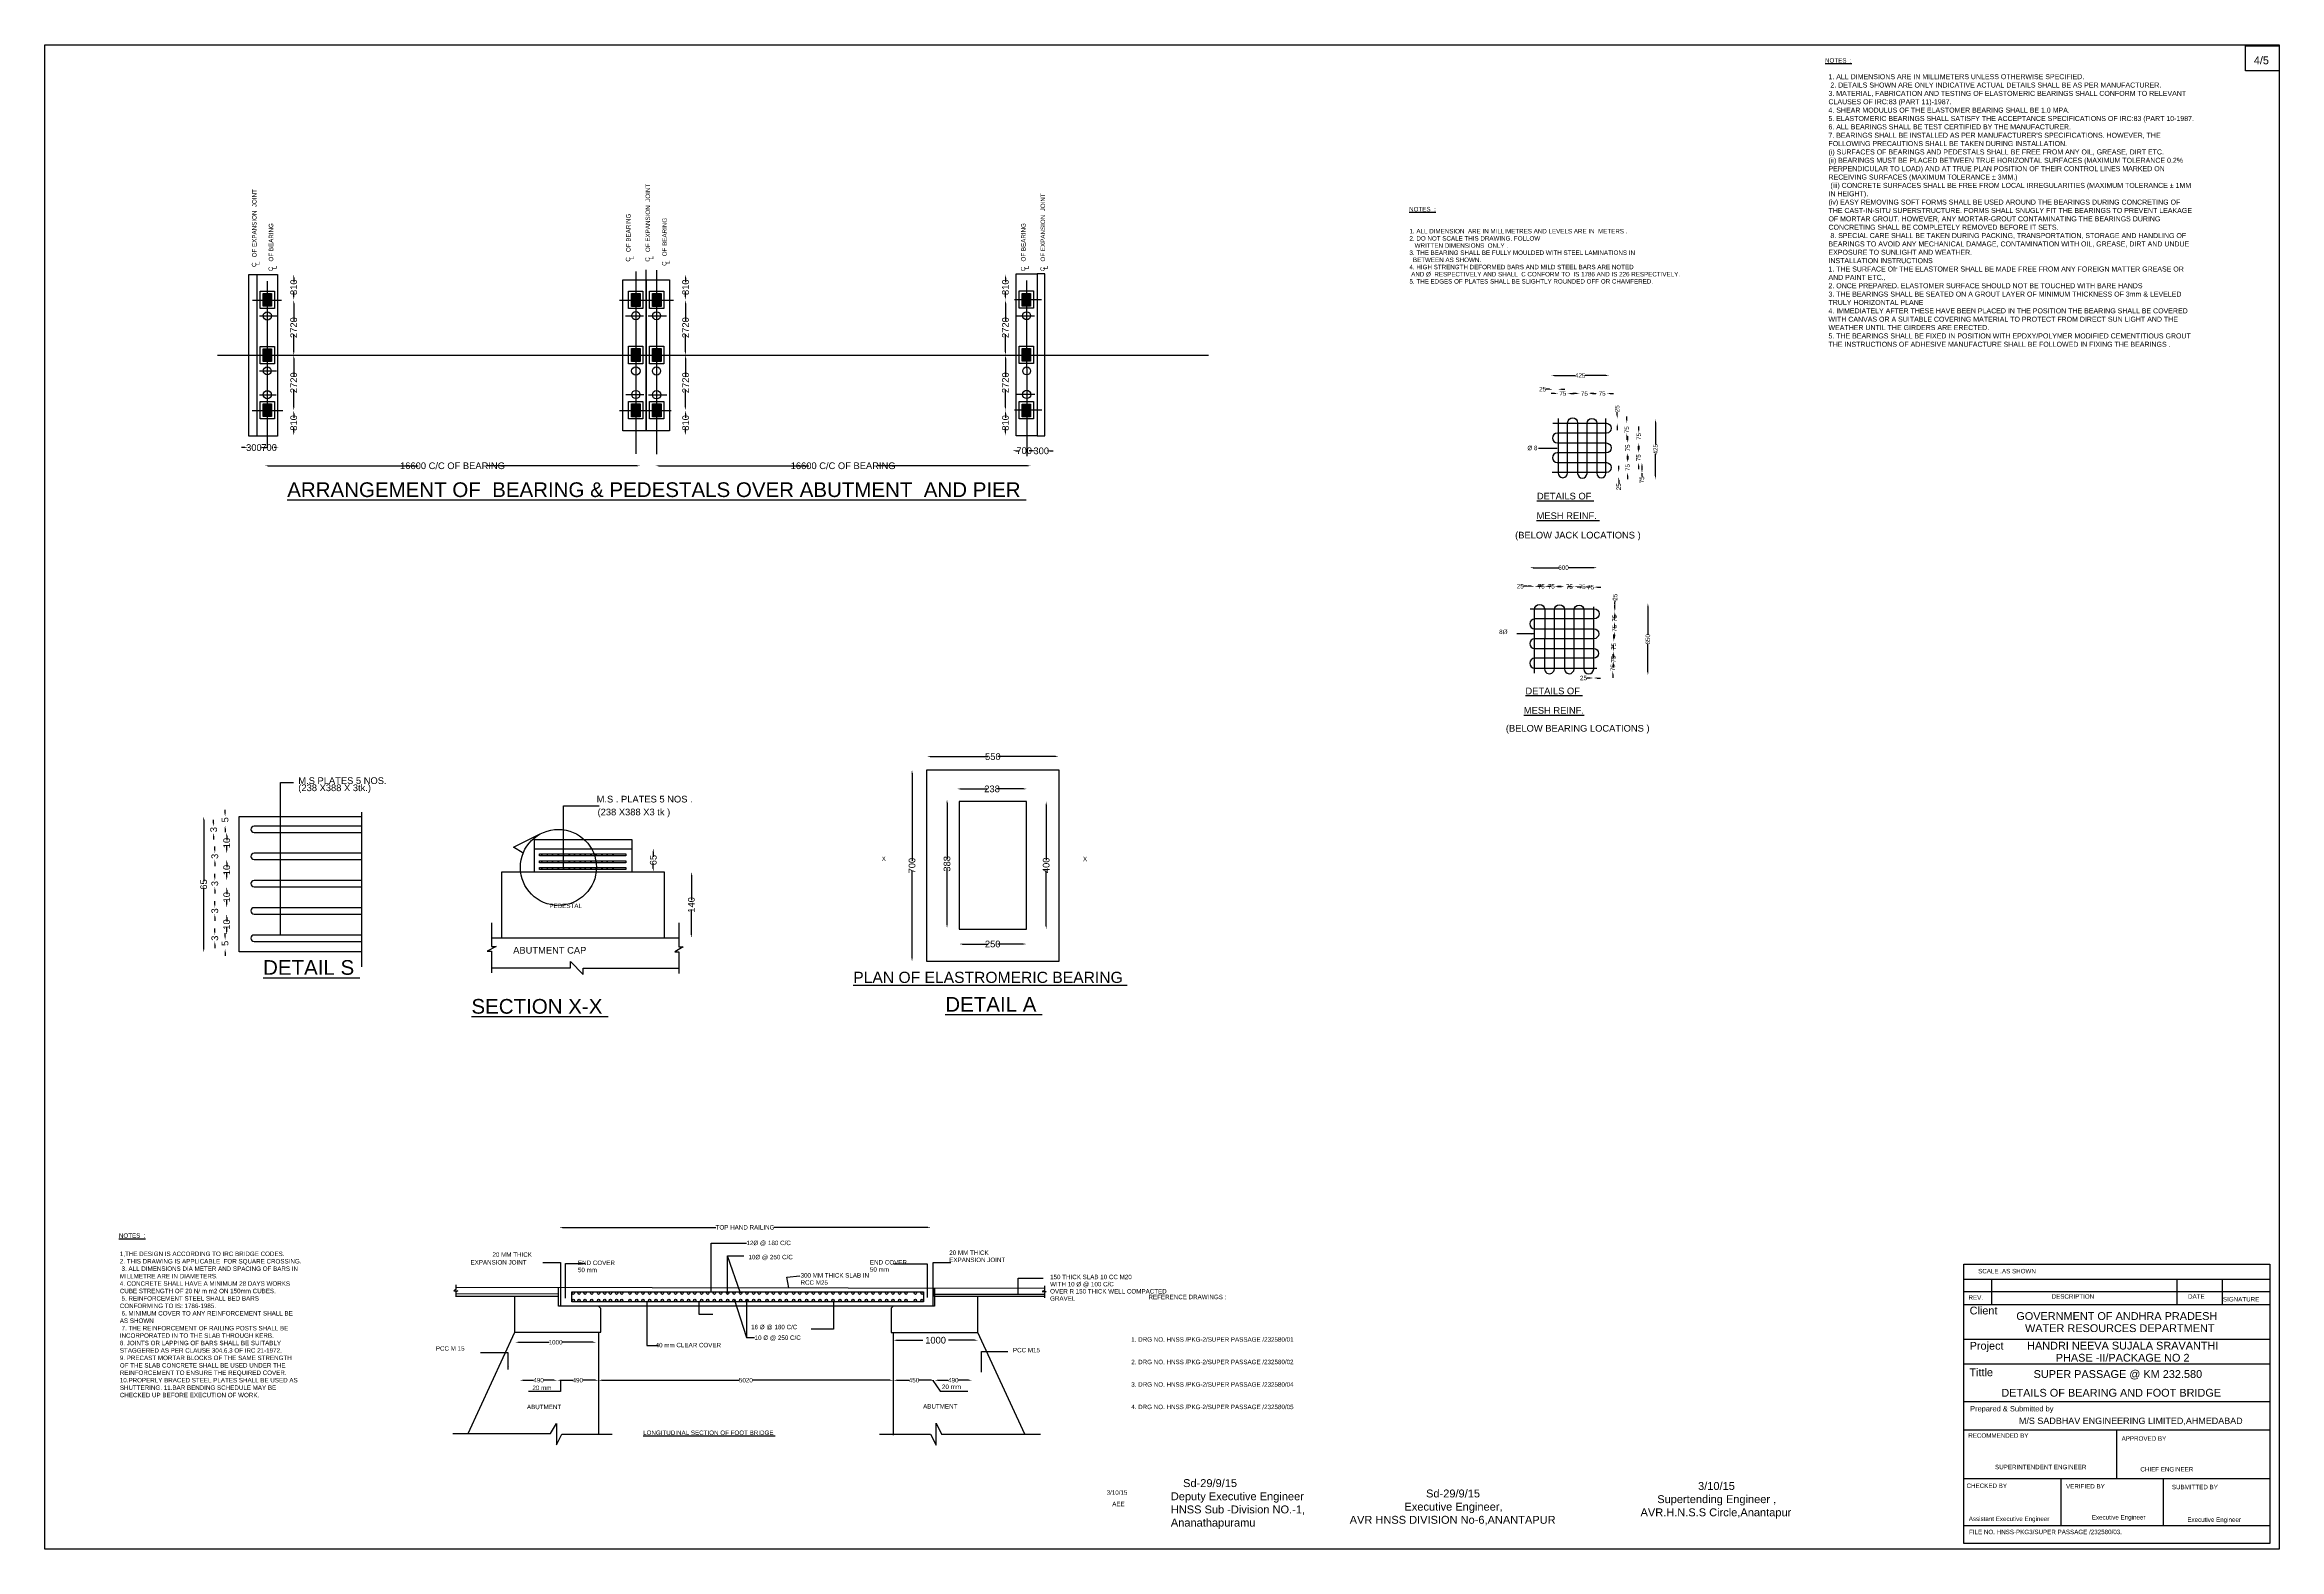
# Model space of a CAD drawing. Header units: millimetres. Extents: x 5124 to 7169762, y 2311 to 29176542.
# Drawn here: x 7069497 to 7169762, y 29109056 to 29176542 of the extents above.
import ezdxf

# ---------------------------------------------------------------- set-up
doc = ezdxf.new("R2010")
doc.units = ezdxf.units.MM
doc.header["$MEASUREMENT"] = 0
doc.layers.add('DIMENSION', color=2, linetype='Continuous')
doc.layers.add('TEXT', color=7, linetype='Continuous')
doc.styles.get("Standard").update_dxf_attribs({"font": 'arial.ttf', "height": 400})
doc.dimstyles.get("Standard").update_dxf_attribs({"dimtxt": 200, "dimasz": 150, "dimexe": 0.18, "dimexo": 0.0625, "dimgap": 0.09, "dimtad": 0, "dimdec": 0, "dimzin": 0, "dimdsep": 46, "dimtxsty": 'Standard', "dimcen": 0.09, "dimse1": 1, "dimse2": 1, "dimadec": 0, "dimazin": 0, "dimtfac": 1, "dimtdec": 0, "dimtofl": 0, "dimtmove": 0, "dimatfit": 3, "dimfxl": 0, "dimtolj": 1, "dimtzin": 0, "dimarcsym": 0})

msp = doc.modelspace()

# ---------------------------------------------------------------- hatches: boundary and pattern name
at = {"layer": 'DIMENSION'}
h = msp.add_hatch(dxfattribs=at)
h.set_pattern_fill('ANSI31', color=0, scale=250, style=0)
h.paths.add_polyline_path([(7079304, 29165379), (7079674, 29165379), (7079674, 29164808), (7079304, 29164808)])
h = msp.add_hatch(dxfattribs=at)
h.set_pattern_fill('ANSI31', color=0, scale=250, style=0)
h.paths.add_polyline_path([(7095832, 29165387), (7096213, 29165387), (7096213, 29164801), (7095832, 29164801)])
h = msp.add_hatch(dxfattribs=at)
h.set_pattern_fill('ANSI31', color=0, scale=250, style=0)
h.set_pattern_definition([(45, (944.883, 0), (-22.097086912, 22.097086912), [])])
h.paths.add_polyline_path([(7096776, 29165387), (7097157, 29165387), (7097157, 29164801), (7096776, 29164801)])
h = msp.add_hatch(dxfattribs=at)
h.set_pattern_fill('ANSI31', color=0, scale=250, style=0)
h.paths.add_polyline_path([(7113362, 29165389), (7113734, 29165389), (7113734, 29164818), (7113362, 29164818)])
h = msp.add_hatch(dxfattribs=at)
h.set_pattern_fill('ANSI31', color=0, scale=250, style=0)
h.set_pattern_definition([(45, (0, -2473.87), (-22.097086912, 22.097086912), [])])
h.paths.add_polyline_path([(7079304, 29162905), (7079674, 29162905), (7079674, 29162335), (7079304, 29162335)])
h = msp.add_hatch(dxfattribs=at)
h.set_pattern_fill('ANSI31', color=0, scale=250, style=0)
h.set_pattern_definition([(45, (0, -2472.23), (-22.097086912, 22.097086912), [])])
h.paths.add_polyline_path([(7095832, 29162915), (7096213, 29162915), (7096213, 29162329), (7095832, 29162329)])
h = msp.add_hatch(dxfattribs=at)
h.set_pattern_fill('ANSI31', color=0, scale=250, style=0)
h.set_pattern_definition([(45, (944.883, -2472.23), (-22.097086912, 22.097086912), [])])
h.paths.add_polyline_path([(7096776, 29162915), (7097157, 29162915), (7097157, 29162329), (7096776, 29162329)])
h = msp.add_hatch(dxfattribs=at)
h.set_pattern_fill('ANSI31', color=0, scale=250, style=0)
h.set_pattern_definition([(45, (0, -2477.284), (-22.097086912, 22.097086912), [])])
h.paths.add_polyline_path([(7113362, 29162911), (7113734, 29162911), (7113734, 29162340), (7113362, 29162340)])
h = msp.add_hatch(dxfattribs=at)
h.set_pattern_fill('ANSI31', color=0, scale=250, style=0)
h.set_pattern_definition([(45, (0, -4948.56), (-22.097086912, 22.097086912), [])])
h.paths.add_polyline_path([(7079304, 29160430), (7079674, 29160430), (7079674, 29159860), (7079304, 29159860)])
h = msp.add_hatch(dxfattribs=at)
h.set_pattern_fill('ANSI31', color=0, scale=250, style=0)
h.set_pattern_definition([(45, (0, -4948.764), (-22.097086912, 22.097086912), [])])
h.paths.add_polyline_path([(7095832, 29160439), (7096213, 29160439), (7096213, 29159852), (7095832, 29159852)])
h = msp.add_hatch(dxfattribs=at)
h.set_pattern_fill('ANSI31', color=0, scale=250, style=0)
h.set_pattern_definition([(45, (944.883, -4948.764), (-22.097086912, 22.097086912), [])])
h.paths.add_polyline_path([(7096776, 29160439), (7097157, 29160439), (7097157, 29159852), (7096776, 29159852)])
h = msp.add_hatch(dxfattribs=at)
h.set_pattern_fill('ANSI31', color=0, scale=250, style=0)
h.set_pattern_definition([(45, (0, -4968.156), (-22.097086912, 22.097086912), [])])
h.paths.add_polyline_path([(7113362, 29160421), (7113734, 29160421), (7113734, 29159849), (7113362, 29159849)])

# ---------------------------------------------------------------- linework, layer by layer
at = {"layer": 'DIMENSION', "color": 0}
for p, q in [((7080671, 29166087), (7080671, 29165885)), ((7098254, 29166087), (7098254, 29165885)), ((7112606, 29166087), (7112606, 29165885)), ((7080671, 29165240), (7080671, 29165442)), ((7098254, 29165240), (7098254, 29165442)), ((7112606, 29165240), (7112606, 29165442)), ((7080671, 29164940), (7080671, 29164152)), ((7098254, 29164940), (7098254, 29164152)), ((7112606, 29164940), (7112606, 29164152)), ((7080671, 29162764), (7080671, 29163552)), ((7098254, 29162764), (7098254, 29163552)), ((7112606, 29162764), (7112606, 29163552)), ((7080672, 29162470), (7080672, 29161680)), ((7098255, 29162470), (7098255, 29161680)), ((7112607, 29162470), (7112607, 29161680)), ((7080672, 29160290), (7080672, 29161080)), ((7098255, 29160290), (7098255, 29161080)), ((7112607, 29160290), (7112607, 29161080)), ((7137012, 29161087), (7136853, 29161087)), ((7137243, 29161703), (7138169, 29161703)), ((7137548, 29161087), (7137698, 29161087)), ((7139548, 29161703), (7138621, 29161703)), ((7080672, 29159990), (7080672, 29159799)), ((7098255, 29159990), (7098255, 29159799)), ((7112607, 29159990), (7112607, 29159799)), ((7137248, 29160896), (7137098, 29160896)), ((7137979, 29160896), (7138129, 29160896)), ((7138215, 29160896), (7138065, 29160896)), ((7139011, 29160896), (7138861, 29160896)), ((7138945, 29160896), (7139095, 29160896)), ((7139742, 29160896), (7139892, 29160896)), ((7140055, 29159919), (7140055, 29160069)), ((7080672, 29159167), (7080672, 29159357)), ((7098255, 29159167), (7098255, 29159357)), ((7112607, 29159167), (7112607, 29159357)), ((7140055, 29159410), (7140055, 29159260)), ((7140485, 29159710), (7140485, 29159860)), ((7140526, 29158828), (7140526, 29158978)), ((7141022, 29159271), (7141022, 29159421)), ((7141773, 29159597), (7141773, 29158624)), ((7078471, 29158470), (7078321, 29158470)), ((7079298, 29158473), (7079347, 29158473)), ((7079298, 29158470), (7079448, 29158470)), ((7079836, 29158473), (7079787, 29158473)), ((7113069, 29158332), (7113225, 29158332)), ((7113820, 29158332), (7113665, 29158332)), ((7113820, 29158323), (7113670, 29158323)), ((7114602, 29158323), (7114752, 29158323)), ((7140485, 29158971), (7140485, 29158821)), ((7140520, 29157946), (7140520, 29158096)), ((7140526, 29158085), (7140526, 29157935)), ((7141005, 29158385), (7141005, 29158535)), ((7141022, 29158528), (7141022, 29158378)), ((7141773, 29157200), (7141773, 29158173)), ((7079520, 29157654), (7086250, 29157654)), ((7096069, 29157654), (7089339, 29157654)), ((7097047, 29157654), (7103777, 29157654)), ((7113596, 29157654), (7106866, 29157654)), ((7140122, 29157507), (7140122, 29157657)), ((7140122, 29157010), (7140122, 29156860)), ((7140520, 29157208), (7140520, 29157058)), ((7141005, 29157646), (7141005, 29157496)), ((7141165, 29157646), (7141165, 29157470)), ((7141165, 29157320), (7141165, 29157170)), ((7136284, 29153084), (7137424, 29153084)), ((7139007, 29153084), (7137867, 29153084)), ((7136000, 29152250), (7135849, 29152250)), ((7136196, 29152249), (7136046, 29152249)), ((7136494, 29152250), (7136644, 29152250)), ((7136648, 29152249), (7136498, 29152249)), ((7136948, 29152249), (7137098, 29152249)), ((7137531, 29152230), (7137381, 29152230)), ((7137392, 29152249), (7137542, 29152249)), ((7137982, 29152224), (7137832, 29152224)), ((7138406, 29152212), (7138256, 29152212)), ((7138282, 29152230), (7138432, 29152230)), ((7138706, 29152224), (7138856, 29152224)), ((7139164, 29152212), (7139314, 29152212)), ((7139940, 29150813), (7139943, 29150963)), ((7139945, 29150967), (7139942, 29150817)), ((7139949, 29151265), (7139952, 29151415)), ((7139954, 29151461), (7139957, 29151611)), ((7141432, 29151340), (7141432, 29150094)), ((7139905, 29149930), (7139908, 29150080)), ((7139926, 29150069), (7139923, 29149919)), ((7139935, 29150513), (7139932, 29150363)), ((7139870, 29149056), (7139872, 29149206)), ((7139891, 29149179), (7139888, 29149029)), ((7139890, 29149479), (7139893, 29149629)), ((7141432, 29148407), (7141432, 29149652)), ((7138837, 29148136), (7138687, 29148136)), ((7139150, 29148136), (7139300, 29148136)), ((7139855, 29148298), (7139852, 29148148)), ((7139876, 29148756), (7139874, 29148606)), ((7109233, 29144610), (7111819, 29144610)), ((7114847, 29144610), (7112260, 29144610)), ((7108414, 29143867), (7108414, 29139939)), ((7110593, 29143161), (7111781, 29143161)), ((7113416, 29143161), (7112227, 29143161)), ((7077592, 29142076), (7077592, 29142226)), ((7109984, 29142536), (7109984, 29140021)), ((7114434, 29142449), (7114434, 29139959)), ((7076632, 29141772), (7076632, 29139019)), ((7077078, 29141626), (7077078, 29141776)), ((7077078, 29141043), (7077078, 29140893)), ((7077592, 29141369), (7077592, 29141219)), ((7077663, 29141054), (7077663, 29140867)), ((7077132, 29140427), (7077132, 29140577)), ((7077663, 29140414), (7077663, 29140600)), ((7096804, 29140345), (7096804, 29140114)), ((7077132, 29139844), (7077132, 29139694)), ((7077132, 29139205), (7077132, 29139355)), ((7077663, 29139844), (7077663, 29139658)), ((7077663, 29139204), (7077663, 29139390)), ((7096804, 29139594), (7096804, 29139825)), ((7098512, 29139294), (7098512, 29138170)), ((7108414, 29135571), (7108414, 29139499)), ((7109984, 29137064), (7109984, 29139579)), ((7114434, 29137019), (7114434, 29139509)), ((7076632, 29135976), (7076632, 29138730)), ((7077132, 29138622), (7077132, 29138472)), ((7077132, 29137982), (7077132, 29138132)), ((7077663, 29138622), (7077663, 29138436)), ((7077663, 29137982), (7077663, 29138169)), ((7077132, 29137399), (7077132, 29137249)), ((7077663, 29137399), (7077663, 29137212)), ((7077663, 29136759), (7077663, 29136945)), ((7098512, 29136625), (7098512, 29137748)), ((7077132, 29136757), (7077132, 29136907)), ((7077132, 29136174), (7077132, 29136024)), ((7077592, 29136535), (7077592, 29136685)), ((7110673, 29136204), (7111812, 29136204)), ((7113396, 29136204), (7112257, 29136204)), ((7077592, 29135827), (7077592, 29135677)), ((7092730, 29123496), (7099615, 29123496)), ((7109114, 29123496), (7102230, 29123496)), ((7090757, 29118342), (7092133, 29118342)), ((7094087, 29118342), (7092711, 29118342)), ((7107722, 29118433), (7108893, 29118433)), ((7111220, 29118433), (7110049, 29118433)), ((7090969, 29116638), (7091432, 29116638)), ((7092345, 29116638), (7091881, 29116638)), ((7092645, 29116638), (7093194, 29116638)), ((7094193, 29116638), (7093643, 29116638)), ((7094493, 29116638), (7100659, 29116638)), ((7107422, 29116638), (7101256, 29116638)), ((7107728, 29116638), (7108278, 29116638)), ((7109276, 29116638), (7108727, 29116638)), ((7109578, 29116638), (7110041, 29116638)), ((7110954, 29116638), (7110490, 29116638))]:
    msp.add_line(p, q, dxfattribs=at)
for points in [[(7069497, 29176542), (7169762, 29176542), (7169762, 29109056), (7069497, 29109056)], [(7078651, 29166237), (7079946, 29166237), (7079946, 29158990), (7078651, 29158990)], [(7079946, 29158990), (7079027, 29158990), (7079027, 29166237), (7079946, 29166237)], [(7095438, 29166000), (7096484, 29166000), (7096484, 29159229), (7095438, 29159229)], [(7096484, 29166000), (7097529, 29166000), (7097529, 29159229), (7096484, 29159229)], [(7113087, 29166261), (7114021, 29166261), (7114021, 29158993), (7113087, 29158993)], [(7114021, 29158993), (7114377, 29158993), (7114377, 29166261), (7114021, 29166261)], [(7079162, 29165481), (7079814, 29165481), (7079814, 29164704), (7079162, 29164704)], [(7079304, 29165379), (7079674, 29165379), (7079674, 29164808), (7079304, 29164808)], [(7095687, 29165486), (7096332, 29165486), (7096332, 29164703), (7095687, 29164703)], [(7095832, 29165387), (7096213, 29165387), (7096213, 29164801), (7095832, 29164801)], [(7096632, 29165486), (7097277, 29165486), (7097277, 29164703), (7096632, 29164703)], [(7096776, 29165387), (7097157, 29165387), (7097157, 29164801), (7096776, 29164801)], [(7113222, 29165502), (7113868, 29165502), (7113868, 29164725), (7113222, 29164725)], [(7113362, 29165389), (7113734, 29165389), (7113734, 29164818), (7113362, 29164818)], [(7079162, 29163007), (7079814, 29163007), (7079814, 29162230), (7079162, 29162230)], [(7095687, 29163013), (7096332, 29163013), (7096332, 29162231), (7095687, 29162231)], [(7096632, 29163013), (7097277, 29163013), (7097277, 29162231), (7096632, 29162231)], [(7113222, 29163025), (7113868, 29163025), (7113868, 29162247), (7113222, 29162247)], [(7079304, 29162905), (7079674, 29162905), (7079674, 29162335), (7079304, 29162335)], [(7095832, 29162915), (7096213, 29162915), (7096213, 29162329), (7095832, 29162329)], [(7096776, 29162915), (7097157, 29162915), (7097157, 29162329), (7096776, 29162329)], [(7113362, 29162911), (7113734, 29162911), (7113734, 29162340), (7113362, 29162340)], [(7079162, 29160532), (7079814, 29160532), (7079814, 29159756), (7079162, 29159756)], [(7079304, 29160430), (7079674, 29160430), (7079674, 29159860), (7079304, 29159860)], [(7095687, 29160537), (7096332, 29160537), (7096332, 29159754), (7095687, 29159754)], [(7095832, 29160439), (7096213, 29160439), (7096213, 29159852), (7095832, 29159852)], [(7096632, 29160537), (7097277, 29160537), (7097277, 29159754), (7096632, 29159754)], [(7096776, 29160439), (7097157, 29160439), (7097157, 29159852), (7096776, 29159852)], [(7113222, 29160534), (7113868, 29160534), (7113868, 29159756), (7113222, 29159756)], [(7113362, 29160421), (7113734, 29160421), (7113734, 29159849), (7113362, 29159849)], [(7109083, 29144017), (7114997, 29144017), (7114997, 29135421), (7109083, 29135421)], [(7110523, 29136869), (7113546, 29136869), (7113546, 29142599), (7110523, 29142599)], [(7091704, 29140248), (7095573, 29140248), (7095573, 29140157), (7091704, 29140157)], [(7091704, 29139938), (7095573, 29139938), (7095573, 29139846), (7091704, 29139846)], [(7091704, 29139641), (7095573, 29139641), (7095573, 29139550), (7091704, 29139550)], [(7169333, 29109319), (7155608, 29109319), (7155608, 29121847), (7169333, 29121847)], [(7093146, 29120609), (7108927, 29120609), (7108927, 29120148), (7093146, 29120148)], [(7109418, 29120388), (7109418, 29120388), (7109418, 29120780), (7109418, 29120780)]]:
    msp.add_lwpolyline(points, close=True, dxfattribs=at)
at = {"layer": 'DIMENSION'}
msp.add_lwpolyline([(7168243, 29176495), (7169756, 29176495), (7169756, 29175367), (7168243, 29175367)], close=True, dxfattribs=at)
at = {"layer": 'DIMENSION', "color": 0}
for points in [[(7096021, 29166363), (7096021, 29158186)], [(7096484, 29166000), (7096484, 29166447)], [(7096950, 29166424), (7096950, 29158179)], [(7078821, 29165090), (7080120, 29165090)], [(7079484, 29165930), (7079484, 29158463)], [(7095287, 29165088), (7097704, 29165088)], [(7114229, 29165101), (7113008, 29165101)], [(7113550, 29165959), (7113563, 29158084)], [(7079128, 29164377), (7079914, 29164377)], [(7095557, 29164386), (7096372, 29164386)], [(7096576, 29164385), (7097404, 29164385)], [(7113087, 29164386), (7113908, 29164386)], [(7077245, 29162620), (7121720, 29162620)], [(7079134, 29161912), (7079900, 29161912)], [(7078809, 29160142), (7080181, 29160142)], [(7079133, 29160842), (7079885, 29160842)], [(7095287, 29160140), (7097610, 29160140)], [(7095574, 29160851), (7096373, 29160851)], [(7096592, 29160842), (7097407, 29160842)], [(7114236, 29160149), (7113014, 29160149)], [(7113920, 29160854), (7113087, 29160854)], [(7083710, 29142113), (7083710, 29135185)], [(7083710, 29135855), (7078216, 29135855), (7078216, 29141926), (7083710, 29141926)], [(7090967, 29140284), (7090527, 29140550), (7091735, 29141141)], [(7091476, 29139444), (7091476, 29140894), (7095835, 29140894), (7095835, 29139444)], [(7091476, 29140481), (7095835, 29140481)], [(7091766, 29140157), (7091843, 29140248)], [(7091766, 29139846), (7091843, 29139938)], [(7092080, 29140248), (7092025, 29140157)], [(7092080, 29139938), (7092025, 29139846)], [(7092251, 29140157), (7092327, 29140248)], [(7092251, 29139846), (7092327, 29139938)], [(7092564, 29140248), (7092509, 29140157)], [(7092564, 29139938), (7092509, 29139846)], [(7092741, 29140157), (7092817, 29140248)], [(7092741, 29139846), (7092817, 29139938)], [(7093055, 29140248), (7093000, 29140157)], [(7093055, 29139938), (7093000, 29139846)], [(7093237, 29140157), (7093313, 29140248)], [(7093237, 29139846), (7093313, 29139938)], [(7093551, 29140248), (7093495, 29140157)], [(7093551, 29139938), (7093495, 29139846)], [(7093718, 29140157), (7093794, 29140248)], [(7093718, 29139846), (7093794, 29139938)], [(7094032, 29140248), (7093976, 29140157)], [(7094032, 29139938), (7093976, 29139846)], [(7094212, 29140157), (7094288, 29140248)], [(7094212, 29139846), (7094288, 29139938)], [(7094526, 29140248), (7094471, 29140157)], [(7094526, 29139938), (7094471, 29139846)], [(7094706, 29140157), (7094782, 29140248)], [(7094706, 29139846), (7094782, 29139938)], [(7095020, 29140248), (7094964, 29140157)], [(7095020, 29139938), (7094964, 29139846)], [(7090008, 29136475), (7090008, 29139444), (7097288, 29139444), (7097288, 29136475)], [(7091766, 29139550), (7091843, 29139641)], [(7092080, 29139641), (7092025, 29139550)], [(7092251, 29139550), (7092327, 29139641)], [(7092564, 29139641), (7092509, 29139550)], [(7092741, 29139550), (7092817, 29139641)], [(7093055, 29139641), (7093000, 29139550)], [(7093237, 29139550), (7093313, 29139641)], [(7093551, 29139641), (7093495, 29139550)], [(7093718, 29139550), (7093794, 29139641)], [(7094032, 29139641), (7093976, 29139550)], [(7094212, 29139550), (7094288, 29139641)], [(7094526, 29139641), (7094471, 29139550)], [(7094706, 29139550), (7094782, 29139641)], [(7095020, 29139641), (7094964, 29139550)], [(7089542, 29137150), (7089542, 29136099), (7089753, 29136099), (7089354, 29135877), (7089547, 29135877), (7089547, 29134908)], [(7097956, 29137149), (7097956, 29136076), (7098151, 29136076), (7097774, 29135857), (7097955, 29135857), (7097955, 29134875)], [(7089542, 29136475), (7097956, 29136475)], [(7089547, 29135136), (7093089, 29135136), (7093089, 29135425), (7093654, 29134840), (7093654, 29135120), (7097955, 29135120)], [(7091847, 29121920), (7092640, 29121920), (7092640, 29119961)], [(7109368, 29119961), (7109368, 29121917), (7110155, 29121917)], [(7087942, 29120925), (7087942, 29120701), (7087858, 29120654), (7088041, 29120654), (7087942, 29120605), (7087942, 29120374)], [(7169333, 29121153), (7155608, 29121153)], [(7156848, 29121153), (7156848, 29120027)], [(7165165, 29121153), (7165165, 29120027)], [(7167192, 29121153), (7167192, 29120027)], [(7087942, 29120813), (7114352, 29120773)], [(7087942, 29120528), (7092544, 29120521)], [(7092544, 29120401), (7087942, 29120401)], [(7088493, 29114242), (7090587, 29118798), (7094444, 29118798), (7094444, 29119858), (7094331, 29119969)], [(7090587, 29118798), (7090587, 29120406)], [(7114352, 29120388), (7109418, 29120388), (7109418, 29119961), (7092544, 29119961), (7092545, 29120806)], [(7107565, 29119961), (7107476, 29119868), (7107476, 29118781), (7111370, 29118781), (7111370, 29120388)], [(7109418, 29120494), (7114352, 29120494)], [(7114352, 29120872), (7114352, 29120666), (7114255, 29120620), (7114437, 29120620), (7114352, 29120559), (7114352, 29120328)], [(7169333, 29120604), (7155608, 29120604)], [(7169333, 29120027), (7155608, 29120027)], [(7094343, 29118798), (7094343, 29114223)], [(7107572, 29118781), (7107572, 29114182)], [(7113479, 29114220), (7111370, 29118781)], [(7169333, 29118465), (7155608, 29118465)], [(7169333, 29117359), (7155608, 29117359)], [(7169333, 29115665), (7155608, 29115665)], [(7087817, 29114242), (7092196, 29114242), (7092463, 29114705), (7092463, 29113734), (7092699, 29114223), (7094958, 29114223)], [(7106953, 29114215), (7109239, 29114215), (7109496, 29113723), (7109496, 29114719), (7109739, 29114220), (7114173, 29114220)], [(7169333, 29114396), (7155608, 29114396)], [(7162470, 29112223), (7162470, 29114396)], [(7169333, 29112223), (7155608, 29112223)], [(7159969, 29110112), (7159969, 29112223)], [(7164559, 29110112), (7164559, 29112223)], [(7169333, 29110112), (7155608, 29110112)]]:
    msp.add_lwpolyline(points, dxfattribs=at)
for points in [[(7137162, 29159560), (7139571, 29159560, -1), (7139571, 29159121), (7137373, 29159121, 1), (7137373, 29158678), (7139565, 29158678, -1), (7139565, 29158235), (7137365, 29158235, 1), (7137365, 29157796), (7139571, 29157796, -1), (7139571, 29157357), (7137133, 29157357)], [(7137398, 29159769), (7137398, 29157336, 1), (7137829, 29157336), (7137829, 29159583, -1), (7138280, 29159583), (7138280, 29157312, 1), (7138699, 29157312), (7138699, 29159563, -1), (7139139, 29159563), (7139139, 29157320, 1), (7139549, 29157320), (7139549, 29159769)], [(7136150, 29151242), (7139014, 29151242, -1), (7139014, 29150785), (7136352, 29150785, 1), (7136352, 29150343), (7139002, 29150343, -1), (7139002, 29149896), (7136354, 29149896, 1), (7136354, 29149460), (7138996, 29149460, -1), (7138996, 29149022), (7136352, 29149022, 1), (7136352, 29148578), (7139144, 29148578)], [(7136336, 29148346), (7136344, 29151210, -1), (7136800, 29151209), (7136793, 29148547, 1), (7137234, 29148546), (7137242, 29151196, -1), (7137689, 29151195), (7137682, 29148547, 1), (7138118, 29148546), (7138125, 29151187, -1), (7138563, 29151186), (7138555, 29148542, 1), (7139000, 29148541), (7139008, 29151333)], [(7083710, 29141487), (7078892, 29141487, 1), (7078892, 29141204), (7083710, 29141204)], [(7083710, 29140277), (7078892, 29140277, 1), (7078892, 29139994), (7083710, 29139994)], [(7083710, 29139055), (7078892, 29139055, 1), (7078892, 29138772), (7083710, 29138772)], [(7083710, 29137832), (7078892, 29137832, 1), (7078892, 29137549), (7083710, 29137549)], [(7083710, 29136607), (7078892, 29136607, 1), (7078892, 29136324), (7083710, 29136324)]]:
    msp.add_lwpolyline(points, format="xyb", dxfattribs=at)
for centre, radius in [((7079484, 29164377), 184), ((7096021, 29164386), 183), ((7096950, 29164385), 178), ((7113552, 29164386), 177), ((7079484, 29161912), 177), ((7096021, 29161907), 189), ((7096950, 29161907), 183), ((7113556, 29161910), 177), ((7079484, 29160842), 182), ((7096021, 29160851), 185), ((7096950, 29160842), 187), ((7113558, 29160854), 186), ((7092546, 29139641), 1705), ((7093212, 29120544), 52.9), ((7093212, 29120223), 52.9), ((7093472, 29120544), 52.9), ((7093472, 29120223), 52.9), ((7093745, 29120544), 52.9), ((7093745, 29120223), 52.9), ((7094042, 29120544), 52.9), ((7094042, 29120223), 52.9), ((7094347, 29120544), 52.9), ((7094347, 29120223), 52.9), ((7094626, 29120544), 52.9), ((7094626, 29120223), 52.9), ((7094884, 29120544), 52.9), ((7094884, 29120223), 52.9), ((7095159, 29120544), 52.9), ((7095159, 29120223), 52.9), ((7095386, 29120544), 52.9), ((7095386, 29120223), 52.9), ((7095753, 29120544), 52.9), ((7095753, 29120223), 52.9), ((7096059, 29120544), 52.9), ((7096059, 29120223), 52.9), ((7096338, 29120544), 52.9), ((7096338, 29120223), 52.9), ((7096637, 29120544), 52.9), ((7096637, 29120223), 52.9), ((7096930, 29120544), 52.9), ((7096930, 29120223), 52.9), ((7097216, 29120544), 52.9), ((7097216, 29120223), 52.9), ((7097502, 29120544), 52.9), ((7097502, 29120223), 52.9), ((7097804, 29120544), 52.9), ((7097804, 29120223), 52.9), ((7098093, 29120544), 52.9), ((7098093, 29120223), 52.9), ((7098386, 29120544), 52.9), ((7098386, 29120223), 52.9), ((7098668, 29120544), 52.9), ((7098668, 29120223), 52.9), ((7098970, 29120544), 52.9), ((7098970, 29120223), 52.9), ((7099250, 29120544), 52.9), ((7099250, 29120223), 52.9), ((7099547, 29120544), 52.9), ((7099547, 29120223), 52.9), ((7099832, 29120544), 52.9), ((7099832, 29120223), 52.9), ((7100135, 29120544), 52.9), ((7100135, 29120223), 52.9), ((7100428, 29120544), 52.9), ((7100428, 29120223), 52.9), ((7100719, 29120544), 52.9), ((7100719, 29120223), 52.9), ((7101007, 29120544), 52.9), ((7101007, 29120223), 52.9), ((7101307, 29120544), 52.9), ((7101307, 29120223), 52.9), ((7101555, 29120544), 52.9), ((7101555, 29120223), 52.9), ((7101901, 29120544), 52.9), ((7101901, 29120223), 52.9), ((7102197, 29120544), 52.9), ((7102197, 29120223), 52.9), ((7102496, 29120544), 52.9), ((7102496, 29120223), 52.9), ((7102780, 29120544), 52.9), ((7102780, 29120223), 52.9), ((7103096, 29120544), 52.9), ((7103096, 29120223), 52.9), ((7103378, 29120544), 52.9), ((7103378, 29120223), 52.9), ((7103686, 29120544), 52.9), ((7103686, 29120223), 52.9), ((7103986, 29120544), 52.9), ((7103986, 29120223), 52.9), ((7104282, 29120544), 52.9), ((7104282, 29120223), 52.9), ((7104571, 29120544), 52.9), ((7104571, 29120223), 52.9), ((7104872, 29120544), 52.9), ((7104872, 29120223), 52.9), ((7105178, 29120544), 52.9), ((7105178, 29120223), 52.9), ((7105467, 29120544), 52.9), ((7105467, 29120223), 52.9), ((7105764, 29120544), 52.9), ((7105764, 29120223), 52.9), ((7106060, 29120544), 52.9), ((7106060, 29120223), 52.9), ((7106366, 29120544), 52.9), ((7106366, 29120223), 52.9), ((7106663, 29120544), 52.9), ((7106663, 29120223), 52.9), ((7106972, 29120544), 52.9), ((7106972, 29120223), 52.9), ((7107270, 29120544), 52.9), ((7107270, 29120223), 52.9), ((7107559, 29120544), 52.9), ((7107559, 29120223), 52.9), ((7107858, 29120544), 52.9), ((7107858, 29120223), 52.9), ((7108144, 29120544), 52.9), ((7108144, 29120223), 52.9), ((7108565, 29120544), 52.9), ((7108565, 29120223), 52.9), ((7108866, 29120544), 52.9), ((7108866, 29120223), 52.9)]:
    msp.add_circle(centre, radius, dxfattribs=at)
for points in [[(7080646, 29166087), (7080696, 29166087), (7080671, 29166237)], [(7098229, 29166087), (7098279, 29166087), (7098254, 29166237)], [(7112581, 29166087), (7112631, 29166087), (7112606, 29166237)], [(7080646, 29165240), (7080696, 29165240), (7080671, 29165090)], [(7080646, 29164940), (7080696, 29164940), (7080671, 29165090)], [(7098229, 29165240), (7098279, 29165240), (7098254, 29165090)], [(7098229, 29164940), (7098279, 29164940), (7098254, 29165090)], [(7112581, 29165240), (7112631, 29165240), (7112606, 29165090)], [(7112581, 29164940), (7112631, 29164940), (7112606, 29165090)], [(7080646, 29162764), (7080696, 29162764), (7080671, 29162614)], [(7080647, 29162470), (7080697, 29162470), (7080672, 29162620)], [(7098229, 29162764), (7098279, 29162764), (7098254, 29162614)], [(7098230, 29162470), (7098280, 29162470), (7098255, 29162620)], [(7112581, 29162764), (7112631, 29162764), (7112606, 29162614)], [(7112582, 29162470), (7112632, 29162470), (7112607, 29162620)], [(7137012, 29161112), (7137012, 29161062), (7137162, 29161087)], [(7137243, 29161728), (7137243, 29161678), (7137093, 29161703)], [(7137548, 29161112), (7137548, 29161062), (7137398, 29161087)], [(7139548, 29161728), (7139548, 29161678), (7139698, 29161703)], [(7080647, 29160290), (7080697, 29160290), (7080672, 29160140)], [(7080647, 29159990), (7080697, 29159990), (7080672, 29160140)], [(7098230, 29160290), (7098280, 29160290), (7098255, 29160140)], [(7098230, 29159990), (7098280, 29159990), (7098255, 29160140)], [(7112582, 29160290), (7112632, 29160290), (7112607, 29160140)], [(7112582, 29159990), (7112632, 29159990), (7112607, 29160140)], [(7137248, 29160921), (7137248, 29160871), (7137398, 29160896)], [(7137979, 29160921), (7137979, 29160871), (7137829, 29160896)], [(7138215, 29160921), (7138215, 29160871), (7138365, 29160896)], [(7138945, 29160921), (7138945, 29160871), (7138795, 29160896)], [(7139011, 29160921), (7139011, 29160871), (7139161, 29160896)], [(7139742, 29160921), (7139742, 29160871), (7139592, 29160896)], [(7080647, 29159167), (7080697, 29159167), (7080672, 29159017)], [(7098230, 29159167), (7098280, 29159167), (7098255, 29159017)], [(7112582, 29159167), (7112632, 29159167), (7112607, 29159017)], [(7140030, 29159919), (7140080, 29159919), (7140055, 29159769)], [(7140030, 29159410), (7140080, 29159410), (7140055, 29159560)], [(7140460, 29159710), (7140510, 29159710), (7140485, 29159560)], [(7140460, 29158971), (7140510, 29158971), (7140485, 29159121)], [(7140997, 29159271), (7141047, 29159271), (7141022, 29159121)], [(7141748, 29159597), (7141798, 29159597), (7141773, 29159747)], [(7078471, 29158495), (7078471, 29158445), (7078621, 29158470)], [(7079298, 29158498), (7079298, 29158448), (7079148, 29158473)], [(7079298, 29158495), (7079298, 29158445), (7079148, 29158470)], [(7079836, 29158498), (7079836, 29158448), (7079986, 29158473)], [(7113069, 29158357), (7113069, 29158307), (7112919, 29158332)], [(7113820, 29158357), (7113820, 29158307), (7113970, 29158332)], [(7113820, 29158348), (7113820, 29158298), (7113970, 29158323)], [(7114602, 29158348), (7114602, 29158298), (7114452, 29158323)], [(7140501, 29158828), (7140551, 29158828), (7140526, 29158678)], [(7140501, 29158085), (7140551, 29158085), (7140526, 29158235)], [(7140980, 29158385), (7141030, 29158385), (7141005, 29158235)], [(7140997, 29158528), (7141047, 29158528), (7141022, 29158678)], [(7079520, 29157679), (7079520, 29157629), (7079370, 29157654)], [(7096069, 29157679), (7096069, 29157629), (7096219, 29157654)], [(7097047, 29157679), (7097047, 29157629), (7096897, 29157654)], [(7113596, 29157679), (7113596, 29157629), (7113746, 29157654)], [(7140097, 29157507), (7140147, 29157507), (7140122, 29157357)], [(7140097, 29157010), (7140147, 29157010), (7140122, 29157160)], [(7140495, 29157946), (7140545, 29157946), (7140520, 29157796)], [(7140495, 29157208), (7140545, 29157208), (7140520, 29157358)], [(7140980, 29157646), (7141030, 29157646), (7141005, 29157796)], [(7141140, 29157646), (7141190, 29157646), (7141165, 29157796)], [(7141140, 29157470), (7141190, 29157470), (7141165, 29157320)], [(7141748, 29157200), (7141798, 29157200), (7141773, 29157050)], [(7136284, 29153109), (7136284, 29153059), (7136134, 29153084)], [(7139007, 29153109), (7139007, 29153059), (7139157, 29153084)], [(7136000, 29152275), (7136000, 29152225), (7136150, 29152250)], [(7136196, 29152274), (7136196, 29152224), (7136346, 29152249)], [(7136494, 29152275), (7136494, 29152225), (7136344, 29152250)], [(7136648, 29152274), (7136648, 29152224), (7136798, 29152249)], [(7136948, 29152274), (7136948, 29152224), (7136798, 29152249)], [(7137392, 29152274), (7137392, 29152224), (7137242, 29152249)], [(7137531, 29152255), (7137531, 29152205), (7137681, 29152230)], [(7137982, 29152249), (7137982, 29152199), (7138132, 29152224)], [(7138282, 29152255), (7138282, 29152205), (7138132, 29152230)], [(7138406, 29152237), (7138406, 29152187), (7138556, 29152212)], [(7138706, 29152249), (7138706, 29152199), (7138556, 29152224)], [(7139164, 29152237), (7139164, 29152187), (7139014, 29152212)], [(7139920, 29150968), (7139970, 29150967), (7139947, 29151117)], [(7139924, 29151265), (7139974, 29151264), (7139946, 29151115)], [(7139929, 29151461), (7139979, 29151460), (7139951, 29151311)], [(7141407, 29151340), (7141457, 29151340), (7141432, 29151490)], [(7139901, 29150070), (7139951, 29150069), (7139929, 29150219)], [(7139910, 29150513), (7139960, 29150512), (7139937, 29150663)], [(7139915, 29150813), (7139965, 29150812), (7139937, 29150663)], [(7139845, 29149057), (7139895, 29149056), (7139867, 29148906)], [(7139865, 29149480), (7139915, 29149479), (7139887, 29149329)], [(7139866, 29149180), (7139916, 29149179), (7139894, 29149329)], [(7139880, 29149931), (7139930, 29149930), (7139902, 29149780)], [(7138837, 29148161), (7138837, 29148111), (7138987, 29148136)], [(7139150, 29148161), (7139150, 29148111), (7139000, 29148136)], [(7139830, 29148299), (7139880, 29148298), (7139858, 29148448)], [(7139851, 29148756), (7139901, 29148756), (7139879, 29148906)], [(7141407, 29148407), (7141457, 29148407), (7141432, 29148257)], [(7108389, 29143867), (7108439, 29143867), (7108414, 29144017)], [(7109233, 29144635), (7109233, 29144585), (7109083, 29144610)], [(7114847, 29144635), (7114847, 29144585), (7114997, 29144610)], [(7110593, 29143186), (7110593, 29143136), (7110443, 29143161)], [(7113416, 29143186), (7113416, 29143136), (7113566, 29143161)], [(7077567, 29142076), (7077617, 29142076), (7077592, 29141926)], [(7109959, 29142536), (7110009, 29142536), (7109984, 29142686)], [(7114409, 29142449), (7114459, 29142449), (7114434, 29142599)], [(7076607, 29141772), (7076657, 29141772), (7076632, 29141922)], [(7077053, 29141626), (7077103, 29141626), (7077078, 29141476)], [(7077053, 29141043), (7077103, 29141043), (7077078, 29141193)], [(7077567, 29141369), (7077617, 29141369), (7077592, 29141519)], [(7077638, 29141054), (7077688, 29141054), (7077663, 29141204)], [(7077107, 29140427), (7077157, 29140427), (7077132, 29140277)], [(7077107, 29139844), (7077157, 29139844), (7077132, 29139994)], [(7077638, 29140414), (7077688, 29140414), (7077663, 29140264)], [(7077638, 29139844), (7077688, 29139844), (7077663, 29139994)], [(7096779, 29140345), (7096829, 29140345), (7096804, 29140495)], [(7077107, 29139205), (7077157, 29139205), (7077132, 29139055)], [(7077638, 29139204), (7077688, 29139204), (7077663, 29139054)], [(7096779, 29139594), (7096829, 29139594), (7096804, 29139444)], [(7098487, 29139294), (7098537, 29139294), (7098512, 29139444)], [(7077107, 29138622), (7077157, 29138622), (7077132, 29138772)], [(7077107, 29137982), (7077157, 29137982), (7077132, 29137832)], [(7077638, 29138622), (7077688, 29138622), (7077663, 29138772)], [(7077638, 29137982), (7077688, 29137982), (7077663, 29137832)], [(7077107, 29137399), (7077157, 29137399), (7077132, 29137549)], [(7077638, 29137399), (7077688, 29137399), (7077663, 29137549)], [(7109959, 29137064), (7110009, 29137064), (7109984, 29136914)], [(7114409, 29137019), (7114459, 29137019), (7114434, 29136869)], [(7076607, 29135976), (7076657, 29135976), (7076632, 29135826)], [(7077107, 29136757), (7077157, 29136757), (7077132, 29136607)], [(7077107, 29136174), (7077157, 29136174), (7077132, 29136324)], [(7077567, 29136535), (7077617, 29136535), (7077592, 29136385)], [(7077567, 29135827), (7077617, 29135827), (7077592, 29135977)], [(7077638, 29136759), (7077688, 29136759), (7077663, 29136609)], [(7098487, 29136625), (7098537, 29136625), (7098512, 29136475)], [(7110673, 29136229), (7110673, 29136179), (7110523, 29136204)], [(7113396, 29136229), (7113396, 29136179), (7113546, 29136204)], [(7108389, 29135571), (7108439, 29135571), (7108414, 29135421)], [(7092730, 29123521), (7092730, 29123471), (7092580, 29123496)], [(7109114, 29123521), (7109114, 29123471), (7109264, 29123496)], [(7090757, 29118367), (7090757, 29118317), (7090607, 29118342)], [(7094087, 29118367), (7094087, 29118317), (7094237, 29118342)], [(7107722, 29118458), (7107722, 29118408), (7107572, 29118433)], [(7111220, 29118458), (7111220, 29118408), (7111370, 29118433)], [(7090969, 29116663), (7090969, 29116613), (7090819, 29116638)], [(7092345, 29116663), (7092345, 29116613), (7092495, 29116638)], [(7092645, 29116663), (7092645, 29116613), (7092495, 29116638)], [(7094193, 29116663), (7094193, 29116613), (7094343, 29116638)], [(7094493, 29116663), (7094493, 29116613), (7094343, 29116638)], [(7107422, 29116663), (7107422, 29116613), (7107572, 29116638)], [(7107728, 29116663), (7107728, 29116613), (7107578, 29116638)], [(7109276, 29116663), (7109276, 29116613), (7109426, 29116638)], [(7109578, 29116663), (7109578, 29116613), (7109428, 29116638)], [(7110954, 29116663), (7110954, 29116613), (7111104, 29116638)]]:
    msp.add_solid(points, dxfattribs=at)

# ---------------------------------------------------------------- texts
for s, height, p in [('%%UNOTES  :', 200, (7149379, 29175736)), ('%%UNOTES  :', 200, (7130717, 29169067)), ('1. ALL DIMENSION  ARE IN MILLIMETRES AND LEVELS ARE IN  METERS .', 200, (7130733, 29168077)), ('3. THE BEARING SHALL BE FULLY MOULDED WITH STEEL LAMINATIONS IN ', 200, (7130733, 29167113)), ('2. DO NOT SCALE THIS DRAWING. FOLLOW  ', 200, (7130733, 29167755)), ('   WRITTEN DIMENSIONS  ONLY .', 200, (7130733, 29167434)), ('4. HIGH STRENGTH DEFORMED BARS AND MILD STEEL BARS ARE NOTED ', 200, (7130733, 29166470)), ('5. THE EDGES OF PLATES SHALL BE SLIGHTLY ROUNDED OFF OR CHAMFERED.', 200, (7130733, 29165828)), (' AND Ø  RESPECTIVELY AND SHALL  C CONFORM TO  IS 1786 AND IS 226 RESPECTIVELY.', 200, (7130733, 29166149)), ('  BETWEEN AS SHOWN.', 200, (7130733, 29166792)), ('%%UARRANGEMENT OF  BEARING & PEDESTALS OVER ABUTMENT  AND PIER ', 658.29, (7080380, 29156254)), ('%%UDETAILS OF ', 300, (7136451, 29156145)), ('%%UMESH REINF. ', 300, (7136438, 29155264)), ('(BELOW JACK LOCATIONS )', 300, (7135473, 29154394)), ('%%UDETAILS OF ', 300, (7135937, 29147405)), ('(BELOW BEARING LOCATIONS )', 300, (7135058, 29145731)), ('%%UMESH REINF.', 300, (7135864, 29146534)), ('(238 X388 X 3tk.)', 300, (7080877, 29143062)), ('M.S PLATES 5 NOS.', 300, (7080877, 29143383)), ('M.S . PLATES 5 NOS .', 300, (7094262, 29142553)), ('(238 X388 X3 tk )', 300, (7094304, 29141976)), ('X', 200, (7107053, 29139929)), ('X', 200, (7116084, 29139919)), ('PEDESTAL ', 200, (7092143, 29137817)), ('ABUTMENT CAP ', 300, (7090518, 29135774)), ('%%UDETAIL S ', 658.29, (7079296, 29134824)), ('%%UPLAN OF ELASTROMERIC BEARING ', 502.54, (7105776, 29134458)), ('%%USECTION X-X ', 658.29, (7088645, 29133080)), ('%%UDETAIL A ', 658.29, (7109906, 29133171)), ('%%UNOTES  :', 200, (7072828, 29123025)), ('12Ø @ 180 C/C', 200, (7100984, 29122698)), ('EXPANSION JOINT', 200, (7088602, 29121828)), ('20 MM THICK ', 200, (7089589, 29122174)), ('END COVER', 200, (7093423, 29121806)), ('10Ø @ 250 C/C', 200, (7101072, 29122063)), ('END COVER', 200, (7106524, 29121829)), ('20 MM THICK ', 200, (7110083, 29122259)), ('EXPANSION JOINT', 200, (7110083, 29121938)), ('50 mm', 200, (7093423, 29121485)), ('300 MM THICK SLAB IN ', 200, (7103413, 29121242)), ('RCC M25', 200, (7103413, 29120921)), ('50 mm', 200, (7106524, 29121508)), ('WITH 10 Ø @ 100 C/C ', 200, (7114608, 29120849)), ('150 THICK SLAB 10 CC M20 ', 200, (7114608, 29121171)), ('OVER R 150 THICK WELL COMPACTED ', 200, (7114608, 29120528)), ('GRAVEL ', 200, (7114608, 29120207)), ('16 Ø @ 180 C/C', 200, (7101195, 29118926)), ('PCC M 15', 200, (7087049, 29117964)), ('40 mm CLEAR COVER ', 200, (7096910, 29118115)), ('10 Ø @ 250 C/C', 200, (7101352, 29118447)), ('PCC M15', 200, (7112942, 29117889)), ('20 mm', 200, (7091382, 29116198)), ('20 mm', 200, (7109758, 29116246)), ('ABUTMENT', 200, (7091135, 29115342)), ('ABUTMENT', 200, (7108912, 29115368)), ('%%ULONGITUDINAL SECTION OF FOOT BRIDGE ', 200, (7096348, 29114183)), ('3/10/15', 200, (7117144, 29111502)), ('AEE ', 200, (7117397, 29110990))]:
    msp.add_text(s, height=height, dxfattribs=at).set_placement(p)
at = {"layer": 'DIMENSION', "color": 0, "attachment_point": 1}
for s, insert, char_height, width in [("1. ALL DIMENSIONS ARE IN MILLIMETERS UNLESS OTHERWISE SPECIFIED.\\P 2. DETAILS SHOWN ARE ONLY INDICATIVE ACTUAL DETAILS SHALL BE AS PER MANUFACTURER. \\P3. MATERIAL, FABRICATION AND TESTING OF ELASTOMERIC BEARINGS SHALL CONFORM TO RELEVANT CLAUSES OF IRC:83 (PART 11)-1987.\\P4. SHEAR MODULUS OF THE ELASTOMER BEARING SHALL BE 1.0 MPA. \\P5. ELASTOMERIC BEARINGS SHALL SATISFY THE ACCEPTANCE SPECIFICATIONS OF IRC:83 (PART 10-1987. \\P6. ALL BEARINGS SHALL BE TEST CERTIFIED BY THE MANUFACTURER. \\P7. BEARINGS SHALL BE INSTALLED AS PER MANUFACTURER'S SPECIFICATIONS. HOWEVER, THE FOLLOWING PRECAUTIONS SHALL BE TAKEN DURING INSTALLATION. \\P(i) SURFACES OF BEARINGS AND PEDESTALS SHALL BE FREE FROM ANY OIL, GREASE, DIRT ETC. \\P(ii) BEARINGS MUST BE PLACED BETWEEN TRUE HORIZONTAL SURFACES (MAXIMUM TOLERANCE 0.2% PERPENDICULAR TO LOAD) AND AT TRUE PLAN POSITION OF THEIR CONTROL LINES MARKED ON RECEIVING SURFACES (MAXIMUM TOLERANCE ± 3MM.)\\P (iii) CONCRETE SURFACES SHALL BE FREE FROM LOCAL IRREGULARITIES (MAXIMUM TOLERANCE ± 1MM IN HEIGHT). \\P(iv) EASY REMOVING SOFT FORMS SHALL BE USED AROUND THE BEARINGS DURING CONCRETING OF THE CAST-IN-SITU SUPERSTRUCTURE. FORMS SHALL SNUGLY FIT THE BEARINGS TO PREVENT LEAKAGE OF MORTAR GROUT. HOWEVER, ANY MORTAR-GROUT CONTAMINATING THE BEARINGS DURING CONCRETING SHALL BE COMPLETELY REMOVED BEFORE IT SETS.\\P 8. SPECIAL CARE SHALL BE TAKEN DURING PACKING, TRANSPORTATION, STORAGE AND HANDLING OF BEARINGS TO AVOID ANY MECHANICAL DAMAGE, CONTAMINATION WITH OIL, GREASE, DIRT AND UNDUE EXPOSURE TO SUNLIGHT AND WEATHER. \\PINSTALLATION INSTRUCTIONS \\P1. THE SURFACE Ofr THE ELASTOMER SHALL BE MADE FREE FROM ANY FOREIGN MATTER GREASE OR AND PAINT ETC., \\P2. ONCE PREPARED. ELASTOMER SURFACE SHOULD NOT BE TOUCHED WITH BARE HANDS \\P3. THE BEARINGS SHALL BE SEATED ON A GROUT LAYER OF MINIMUM THICKNESS OF 3mm & LEVELED TRULY HORIZONTAL PLANE \\P4. IMMEDIATELY AFTER THESE HAVE BEEN PLACED IN THE POSITION THE BEARING SHALL BE COVERED WITH CANVAS OR A SUITABLE COVERING MATERIAL TO PROTECT FROM DIRECT SUN LIGHT AND THE WEATHER UNTIL THE GIRDERS ARE ERECTED. \\P5. THE BEARINGS SHALL BE FIXED IN POSITION WITH EPDXY/POLYMER MODIFIED CEMENTITIOUS GROUT THE INSTRUCTIONS OF ADHESIVE MANUFACTURE SHALL BE FOLLOWED IN FIXING THE BEARINGS .", (7149533, 29175220), 225, 16430.68), ('Ø 8', (7136026, 29158554), 200, 560.43), ('8{\\fTimes New Roman|b0|i0|c0|p18;Ø}', (7134756, 29150307), 200, 101.13), ('1,THE DESIGN IS ACCORDING TO IRC BRIDGE CODES. \\P2. THIS DRAWING IS APPLICABLE  FOR SQUARE CROSSING.\\P 3. ALL DIMENSIONS DIA METER AND SPACING OF BARS IN MILLMETRE ARE IN DIAMETERS.\\P4. CONCRETE SHALL HAVE A MINIMUM 28 DAYS WORKS CUBE STRENGTH OF 20 N/ m m2 ON 150mm CUBES. \\P 5. REINFORCEMENT STEEL SHALL BED BARS CONFORMING TO IS: 1786-1985. \\P 6. MINIMUM COVER TO ANY REINFORCEMENT SHALL BE AS SHOWN\\P 7. THE REINFORCEMENT OF RAILING POSTS SHALL BE INCORPORATED IN TO THE SLAB THROUGH KERB. \\P8. JOINTS OR LAPPING OF BARS SHALL BE SUITABLY STAGGERED AS PER CLAUSE 304.6.3 OF IRC 21-1972. \\P9. PRECAST MORTAR BLOCKS OF THE SAME STRENGTH OF THE SLAB CONCRETE SHALL BE USED UNDER THE REINFORCEMENT TO ENSURE THE REQUIRED COVER. 10.PROPERLY BRACED STEEL PLATES SHALL BE USED AS SHUTTERING. 11.BAR BENDING SCHEDULE MAY BE CHECKED UP BEFORE EXECUTION OF WORK. ', (7072868, 29122409), 200, 8138), ('    Sd-29/9/15 \\PDeputy Executive Engineer  HNSS Sub -Division NO.-1, Ananathapuramu ', (7120026, 29112201), 354.23, 7070.8), ('\\pi2646.7;3/10/15 \\P\\pi816.34;Supertending Engineer , \\P\\pi65.723;AVR.H.N.S.S Circle,Anantapur ', (7141035, 29112072), 354.23, 6903.82), ('\\pi3499.1;Sd-29/9/15 \\P\\pi2529.6;Executive Engineer,                                      \\P\\pi72.247;AVR HNSS DIVISION No-6,ANANTAPUR ', (7127979, 29111736), 354.23, 9377.37)]:
    msp.add_mtext(s, dxfattribs=dict(at, insert=insert, char_height=char_height, width=width))
at = {"layer": 'DIMENSION', "color": 0, "attachment_point": 5}
for s, insert, char_height, rotation in [('\\A1;810', (7080671, 29165664), 300, 90), ('\\A1;810', (7098254, 29165664), 300, 90), ('\\A1;810', (7112606, 29165664), 300, 90), ('\\A1;2720', (7080671, 29163852), 300, 90), ('\\A1;2720', (7098254, 29163852), 300, 90), ('\\A1;2720', (7112606, 29163852), 300, 90), ('\\A1;2720', (7080672, 29161380), 300, 90), ('\\A1;2720', (7098255, 29161380), 300, 90), ('\\A1;2720', (7112607, 29161380), 300, 90), ('\\A1;25', (7140055, 29160214), 200, 90), ('\\A1;810', (7080672, 29159578), 300, 90), ('\\A1;810', (7098255, 29159578), 300, 90), ('\\A1;810', (7112607, 29159578), 300, 90), ('\\A1;75', (7140485, 29159271), 200, 90), ('\\A1;75', (7141022, 29158971), 200, 90), ('\\A1;75', (7140526, 29158456), 200, 90), ('\\A1;75', (7141005, 29158015), 200, 90), ('\\A1;425', (7141773, 29158398), 200, 90), ('\\A1;75', (7140520, 29157577), 200, 90), ('\\A1;75', (7141165, 29157026), 200, 90), ('\\A1;25', (7140122, 29156714), 200, 90), ('\\A1;75', (7139940, 29150813), 200, 88.91715), ('\\A1;25', (7139959, 29151757), 200, 88.91715), ('\\A1;75', (7139932, 29150363), 200, 88.91715), ('\\A1;650', (7141432, 29149873), 200, 90), ('\\A1;75', (7139881, 29148981), 200, 88.91715), ('\\A1;75', (7139898, 29149555), 200, 88.91715), ('\\A1;75', (7139861, 29148598), 200, 88.91715), ('\\A1;3', (7077078, 29141335), 300, 90), ('\\A1;5', (7077592, 29141776), 300, 90), ('\\A1;10', (7077663, 29140734), 300, 90), ('\\A1;3', (7077132, 29140136), 300, 90), ('\\A1;65', (7096804, 29139969), 300, 90), ('\\A1;700', (7108414, 29139719), 300, 90), ('\\A1;388', (7109984, 29139800), 300, 90), ('\\A1;400', (7114434, 29139734), 300, 90), ('\\A1;65', (7076632, 29138874), 300, 90), ('\\A1;3', (7077132, 29138914), 300, 90), ('\\A1;10', (7077663, 29139524), 300, 90), ('\\A1;10', (7077663, 29138302), 300, 90), ('\\A1;140', (7098512, 29137959), 300, 90), ('\\A1;3', (7077132, 29137691), 300, 90), ('\\A1;10', (7077663, 29137079), 300, 90), ('\\A1;3', (7077132, 29136466), 300, 90), ('\\A1;5', (7077592, 29136235), 300, 90)]:
    msp.add_mtext(s, dxfattribs=dict(at, insert=insert, char_height=char_height, rotation=rotation))
for s, insert, char_height in [('\\A1;25', (7136707, 29161087), 200), ('\\A1;75', (7137616, 29160896), 200), ('\\A1;425', (7138395, 29161703), 200), ('\\A1;75', (7138582, 29160896), 200), ('\\A1;75', (7139379, 29160896), 200), ('\\A1;300', (7078884, 29158470), 300), ('\\A1;700', (7079567, 29158473), 300), ('\\A1;700', (7113445, 29158332), 300), ('\\A1;300', (7114211, 29158323), 300), ('\\A1;16600 C/C OF BEARING  ', (7087795, 29157654), 300), ('\\A1;16600 C/C OF BEARING  ', (7105322, 29157654), 300), ('\\A1;600', (7137645, 29153084), 200), ('\\A1;25', (7135704, 29152250), 200), ('\\A1;75', (7136648, 29152249), 200), ('\\A1;75', (7137098, 29152249), 200), ('\\A1;75', (7137907, 29152230), 200), ('\\A1;75', (7138481, 29152224), 200), ('\\A1;75', (7138864, 29152212), 200), ('\\A1;25', (7138541, 29148136), 200), ('\\A1;550', (7112040, 29144610), 300), ('\\A1;238', (7112004, 29143161), 300), ('\\A1;250', (7112034, 29136204), 300), ('\\A1;TOP HAND RAILING ', (7100922, 29123496), 200), ('\\A1;1000', (7092422, 29118342), 200), ('\\A1;1000', (7109471, 29118433), 300), ('\\A1;490', (7091657, 29116638), 200), ('\\A1;490', (7093419, 29116638), 200), ('\\A1;5020', (7100957, 29116638), 200), ('\\A1;450', (7108502, 29116638), 200), ('\\A1;490', (7110266, 29116638), 200)]:
    msp.add_mtext(s, dxfattribs=dict(at, insert=insert, char_height=char_height))
at = {"layer": 'TEXT', "color": 0}
for s, height, p in [('4/5', 350, (7168618, 29175665)), ('SCALE .AS SHOWN ', 200, (7156247, 29121433)), ('REFERENCE DRAWINGS : ', 200, (7119023, 29120274)), ('REV.', 200, (7155817, 29120247)), ('Client ', 350, (7155866, 29119590)), ('DESCRIPTION ', 200, (7159545, 29120297)), ('DATE ', 200, (7165666, 29120297)), ('SIGNATURE ', 200, (7167233, 29120171)), ('GOVERNMENT OF ANDHRA PRADESH ', 350, (7157961, 29119342)), ('WATER RESOURCES DEPARTMENT ', 350, (7158353, 29118799)), ('1. DRG NO. HNSS /PKG-2/SUPER PASSAGE /232580/01', 200, (7118250, 29118367)), ('Project ', 350, (7155866, 29118011)), ('HANDRI NEEVA SUJALA SRAVANTHI', 350, (7158445, 29118015)), ('2. DRG NO. HNSS /PKG-2/SUPER PASSAGE /232580/02', 200, (7118250, 29117358)), ('Tittle ', 350, (7155856, 29116821)), ('SUPER PASSAGE @ KM 232.580', 350, (7158738, 29116741)), ('PHASE -II/PACKAGE NO 2', 350, (7159730, 29117472)), ('3. DRG NO. HNSS /PKG-2/SUPER PASSAGE /232580/04', 200, (7118250, 29116350)), ('DETAILS OF BEARING AND FOOT BRIDGE ', 350, (7157290, 29115901)), ('4. DRG NO. HNSS /PKG-2/SUPER PASSAGE /232580/05', 200, (7118250, 29115342)), ('Prepared & Submitted by ', 240, (7155885, 29115241)), ('M/S SADBHAV ENGINEERING LIMITED,AHMEDABAD ', 288, (7158080, 29114675)), ('RECOMMENDED BY ', 200, (7155806, 29114058)), ('APPROVED BY ', 200, (7162686, 29113924)), ('CHECKED BY ', 200, (7155728, 29111805)), ('SUPERINTENDENT ENGINEER ', 200, (7157007, 29112646)), ('VERIFIED BY ', 200, (7160194, 29111783)), ('CHIEF ENGINEER ', 200, (7163528, 29112545)), ('SUBMITTED BY ', 200, (7164942, 29111749)), ('Assistant Executive Engineer  ', 200, (7155828, 29110322)), ('FILE NO. HNSS-PKG3/SUPER PASSAGE /232580/03.', 200, (7155839, 29109734)), ('Executive Engineer', 200, (7161350, 29110390)), ('Executive Engineer', 200, (7165635, 29110285))]:
    msp.add_text(s, height=height, dxfattribs=at).set_placement(p)
for s, p in [('OF EXPANSION  JOINT ', (7079002, 29167004)), ('OF EXPANSION  JOINT ', (7096658, 29167242)), ('OF EXPANSION  JOINT ', (7114384, 29166817)), ('OF BEARING ', (7079752, 29166817)), ('OF BEARING ', (7095783, 29167242)), ('OF BEARING ', (7097408, 29167054)), ('OF BEARING ', (7113510, 29166817)), ('C', (7095772, 29166810)), ('L', (7095931, 29166901)), ('C', (7096646, 29166810)), ('L', (7096805, 29166901)), ('C', (7078990, 29166572)), ('L', (7079149, 29166663)), ('C', (7079741, 29166385)), ('L', (7079900, 29166475)), ('C', (7097396, 29166622)), ('L', (7097556, 29166713)), ('C', (7113498, 29166385)), ('L', (7113657, 29166475)), ('C', (7114373, 29166385)), ('L', (7114493, 29166463))]:
    msp.add_text(s, height=200, rotation=90, dxfattribs=at).set_placement(p)

# ---------------------------------------------------------------- leaders
at = {"layer": 'DIMENSION', "color": 0}
for points in [[(7137364, 29158425), (7136521, 29158425)], [(7136341, 29150111), (7135552, 29150111)], [(7080082, 29141487), (7080082, 29143455), (7080660, 29143455)], [(7092779, 29139641), (7092779, 29142401), (7094377, 29142401)], [(7080082, 29140277), (7080082, 29141487)], [(7080082, 29139055), (7080082, 29140277)], [(7080082, 29137832), (7080082, 29139055)], [(7080082, 29136607), (7080082, 29137832)], [(7092861, 29120325), (7092861, 29121878), (7093755, 29121878)], [(7099399, 29120609), (7099399, 29122789), (7100983, 29122789)], [(7100135, 29120544), (7100135, 29122219), (7100864, 29122219)], [(7100719, 29120544), (7100135, 29122219)], [(7102888, 29120790), (7102799, 29121255), (7103384, 29121328)], [(7109106, 29120355), (7109106, 29121850), (7107579, 29121850)], [(7113169, 29120494), (7113169, 29121220), (7114304, 29121220)], [(7096509, 29120148), (7096509, 29118193), (7097039, 29118193)], [(7098847, 29120148), (7098847, 29119606), (7099479, 29119606)], [(7100428, 29120276), (7100982, 29118553)], [(7100982, 29120270), (7100982, 29118553), (7101345, 29118553)], [(7104892, 29120174), (7104892, 29118928), (7103891, 29118928)], [(7090300, 29117114), (7090300, 29117869), (7089044, 29117869)], [(7111537, 29116998), (7111537, 29117926), (7112710, 29117926)], [(7092645, 29116613), (7092645, 29116135), (7091198, 29116135)], [(7109351, 29116626), (7109670, 29116154), (7110914, 29116154)]]:
    msp.add_leader(points, dimstyle='Standard', override={"dimgap": 0.09, "dimtad": 0}, dxfattribs=at)

doc.saveas('drawing.dxf')
